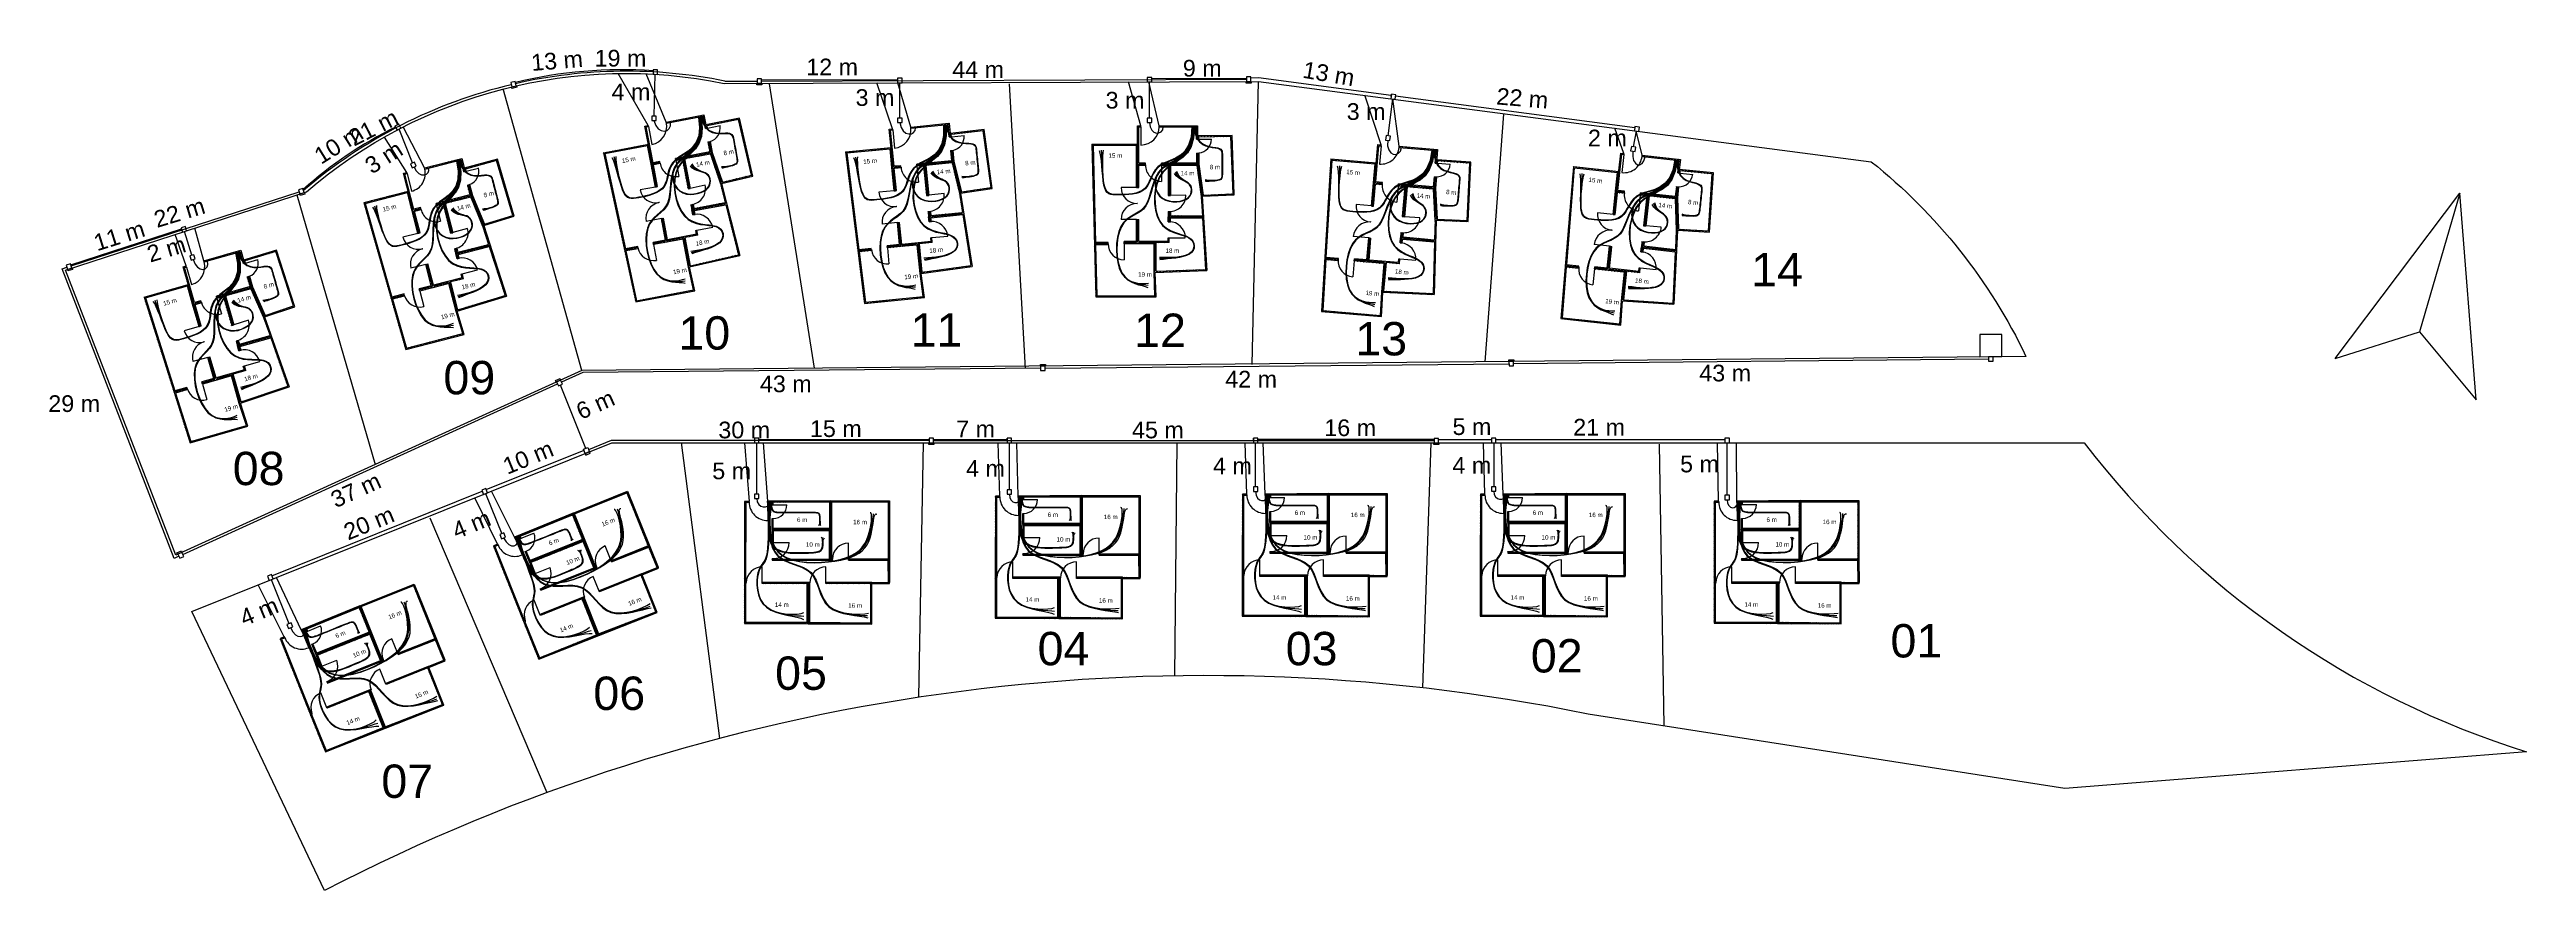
# Model space of a CAD drawing. Header units: millimetres. Extents: x 210 to 433, y 76 to 152.
import ezdxf
from ezdxf.enums import TextEntityAlignment as Align

# ---------------------------------------------------------------- set-up
doc = ezdxf.new("R2010")
doc.units = ezdxf.units.MM
for name, color, linetype in [('Can.Interior', 96, 'Continuous'), ('Can.Primaria', 34, 'Continuous'), ('Can.Secundaria', 162, 'Continuous'), ('Urbanización', 7, 'Continuous')]:
    doc.layers.add(name, color=color, linetype=linetype)
doc.styles.get("Standard").update_dxf_attribs({"font": 'arial.ttf'})

# ---------------------------------------------------------------- blocks, each defined once
blk = doc.blocks.new('casita')
h = blk.add_hatch()
h.set_pattern_fill('JIS_LC_20A', color=256, scale=0.005)
h.paths.add_polyline_path([(0.01, 3.72), (-5.27, 3.72), (-5.27, -1.64), (-5.12, -1.64), (-5.12, -1.54), (-5.17, -1.54), (-5.17, 3.62), (-0.09, 3.62), (-0.09, -1.54), (-3.68, -1.54), (-3.68, -1.64), (0.01, -1.64)])
h.paths.add_polyline_path([(-5.27, 1.11), (-10.55, 1.11), (-10.55, -0.05), (-10.45, -0.05), (-10.45, 1.01), (-5.37, 1.01), (-5.37, -1.54), (-10.45, -1.54), (-10.45, -1.49), (-10.55, -1.49), (-10.55, -1.64), (-5.27, -1.64)])
h.paths.add_polyline_path([(-5.27, 3.72), (-10.96, 3.68), (-10.96, 3.56), (-10.55, 3.56), (-10.55, 3.36), (-10.45, 3.36), (-10.45, 3.58), (-5.37, 3.61), (-5.37, 1.21), (-10.45, 1.21), (-10.45, 2.12), (-10.55, 2.12), (-10.55, 1.11), (-5.27, 1.11)])
h.paths.add_polyline_path([(-7.29, -7.35), (-13.02, -7.32), (-13.02, -3.63), (-12.87, -3.63), (-12.87, -3.73), (-12.92, -3.73), (-12.92, -7.22), (-7.39, -7.22), (-7.39, -3.73), (-11.43, -3.73), (-11.43, -3.63), (-7.29, -3.63)])
h.paths.add_polyline_path([(-7.14, -3.63), (-7.29, -3.63), (-7.29, -7.35), (-1.57, -7.38), (-1.57, -3.63), (-5.7, -3.63), (-5.7, -3.73), (-1.67, -3.73), (-1.67, -7.28), (-7.19, -7.22), (-7.19, -3.73), (-7.14, -3.73)])
h = blk.add_hatch()
h.set_pattern_fill('JIS_LC_20A', color=256, scale=0.005)
h.paths.add_polyline_path([(-12.91, 3.56), (-12.6, 3.56, -0.004394), (-12.6, 3.59), (-12.6, 3.63), (-12.6, 3.66), (-13.01, 3.66), (-13.02, -3.63), (-12.92, -3.63)])
h = blk.add_hatch()
h.set_pattern_fill('JIS_LC_20A', color=256, scale=0.005)
h.paths.add_polyline_path([(0.01, -1.64), (-0.09, -1.64), (-0.07, -3.64), (-1.57, -3.63), (-1.57, -3.63), (-1.57, -3.73), (0.03, -3.74), (0.03, -3.64)])
for p, q in [((-13.01, 3.66), (-13.02, -7.32)), ((-12.6, 3.66), (-13.01, 3.66)), ((-12.6, 3.56), (-12.6, 3.66)), ((-5.27, 3.72), (-10.96, 3.68)), ((-10.96, 3.56), (-10.96, 3.68)), ((-10.96, 3.56), (-10.93, 1.94)), ((-10.55, 3.56), (-10.55, 3.36)), ((-10.55, 3.36), (-10.45, 3.36)), ((-10.45, 3.36), (-9.21, 3.36)), ((-10.55, 2.12), (-10.55, -0.05)), ((-10.55, 2.12), (-10.45, 2.12)), ((-10.55, -0.05), (-10.45, -0.05)), ((-10.55, -1.49), (-10.55, -1.64)), ((-10.55, -1.49), (-10.45, -1.49)), ((-10.55, -1.64), (-5.12, -1.64)), ((-10.45, -0.05), (-9.01, -0.05)), ((-5.12, -1.64), (-5.12, -1.54)), ((-3.68, -1.54), (-3.68, -0.1)), ((-3.68, -1.64), (-3.68, -1.54)), ((-3.68, -1.64), (-0.09, -1.64)), ((-0.07, -3.64), (-0.09, -1.64)), ((0.03, -3.64), (0.01, -1.64)), ((0.03, -3.63), (0.01, -1.64)), ((0.03, -3.64), (0.01, -1.64)), ((-13.02, -3.53), (-13.02, -3.53)), ((-13.02, -3.63), (-13.02, -3.63)), ((-12.87, -3.63), (-12.92, -3.63)), ((-12.87, -3.73), (-12.87, -3.63)), ((-11.43, -3.68), (-11.43, -2.24)), ((-11.43, -3.73), (-11.43, -3.53)), ((-7.14, -3.63), (-11.43, -3.63)), ((-11.43, -3.63), (-7.14, -3.63)), ((-7.29, -3.63), (-7.29, -7.35)), ((-7.14, -3.73), (-7.14, -3.63)), ((-5.7, -3.68), (-5.7, -2.24)), ((-1.57, -3.63), (-5.7, -3.63)), ((-5.7, -3.73), (-5.7, -3.63)), ((-1.57, -3.63), (-0.07, -3.64)), ((-1.57, -3.63), (-0.07, -3.64)), ((-1.57, -7.38), (-1.57, -3.73)), ((-1.57, -3.73), (0.03, -3.74)), ((0.03, -3.53), (0.03, -3.53)), ((0.03, -3.63), (0.03, -3.63)), ((0.03, -3.74), (0.03, -3.64)), ((-13.02, -7.32), (-1.57, -7.38))]:
    blk.add_line(p, q)
for points in [[(-13.01, 3.66), (-13.02, -3.63)], [(-12.6, 3.56), (-12.91, 3.56), (-12.92, -3.63)], [(-10.96, 3.68), (-5.27, 3.72), (-5.27, 1.11), (-10.55, 1.11), (-10.55, 2.12)], [(-10.96, 3.56), (-10.55, 3.56)], [(-10.76, 3.56), (-10.55, 3.56)], [(-10.55, 3.36), (-10.55, 3.56)], [(-10.45, 3.58), (-5.37, 3.61), (-5.37, 1.21), (-10.45, 1.21), (-10.45, 2.12)], [(-10.45, 3.36), (-10.45, 3.58)], [(-5.12, -1.64), (-5.27, -1.64), (-5.27, 3.72), (0.01, 3.72), (0.01, -1.64)], [(-5.12, -1.64), (-5.27, -1.64), (-5.27, 3.72), (0.01, 3.72), (0.01, -1.64)], [(-5.12, -1.54), (-5.17, -1.54), (-5.17, 3.62), (-0.09, 3.62), (-0.09, -1.54), (-3.68, -1.54)], [(-10.55, -1.49), (-10.55, -1.64), (-5.27, -1.64), (-5.27, 1.11), (-10.55, 1.11)], [(-5.27, -1.64), (-5.27, 1.11), (-10.55, 1.11)], [(-10.45, -1.49), (-10.45, -1.54), (-5.37, -1.54), (-5.37, 1.01), (-10.45, 1.01), (-10.45, -0.05)], [(-10.55, -1.49), (-10.55, -1.64)], [(-0.09, -1.64), (-3.68, -1.64)], [(0.01, -1.64), (0.03, -3.64)], [(-13.02, -3.63), (-13.02, -7.32)], [(-12.87, -3.73), (-12.92, -3.73), (-12.92, -7.22), (-7.39, -7.22), (-7.39, -3.73), (-11.43, -3.73)], [(-7.29, -7.32), (-7.29, -3.63), (-11.43, -3.63)], [(-7.14, -3.63), (-7.29, -3.63), (-7.29, -7.32)], [(-7.14, -3.73), (-7.19, -3.73), (-7.19, -7.22), (-1.67, -7.28), (-1.67, -3.73), (-5.7, -3.73)], [(-1.57, -3.63), (-5.7, -3.63)]]:
    blk.add_lwpolyline(points)
for centre, radius, start, end in [((-11.78, 3.66), 0.82, 179.7987, 180), ((-10.96, 3.58), 1.64, 179.4965, 271.0755), ((-10.45, 3.36), 1.24, 270.056, 0.0508), ((-10.55, -0.77), 0.72, 89.9891, 90.1047), ((-10.55, -1.64), 0.15, 89.9657, 90.0523), ((-10.55, -0.77), 0.72, 270, 270.018), ((-10.45, -0.05), 1.44, 270.014, 359.9588), ((-3.68, -1.54), 1.44, 90.0031, 179.9962), ((-11.43, -3.68), 1.44, 90.0031, 178.8758), ((-5.7, -3.68), 1.44, 90.0031, 179.9962)]:
    blk.add_arc(centre, radius, start, end)
at = {"layer": 'Can.Interior'}
for points in [[(-10.9, 3.56), (-10.9, 3.48), (-10.9, 3.38), (-10.9, 3.25), (-10.9, 3.09), (-10.89, 2.89), (-10.89, 2.66), (-10.89, 2.38), (-10.89, 2.04), (-10.89, 1.66), (-10.89, 1.24), (-10.89, 0.79), (-10.9, 0.34), (-10.92, -0.1), (-10.95, -0.52), (-10.99, -0.9), (-11.05, -1.22), (-11.13, -1.48), (-11.22, -1.68), (-11.33, -1.85), (-11.43, -2), (-11.54, -2.15), (-11.64, -2.32), (-11.73, -2.52), (-11.81, -2.78), (-11.88, -3.1), (-11.91, -3.48), (-11.91, -3.89), (-11.86, -4.32), (-11.76, -4.76), (-11.6, -5.17), (-11.37, -5.55), (-11.06, -5.87), (-10.66, -6.13), (-10.2, -6.32), (-9.71, -6.47), (-9.21, -6.59), (-8.74, -6.68), (-8.31, -6.77), (-7.96, -6.86), (-7.72, -6.96)], [(-10.88, 3.56), (-10.88, 3.48), (-10.88, 3.38), (-10.88, 3.25), (-10.88, 3.09), (-10.87, 2.89), (-10.87, 2.66), (-10.87, 2.37), (-10.87, 2.04), (-10.87, 1.66), (-10.87, 1.23), (-10.87, 0.79), (-10.88, 0.33), (-10.9, -0.11), (-10.93, -0.54), (-10.97, -0.92), (-11.03, -1.24), (-11.11, -1.5), (-11.2, -1.7), (-11.31, -1.87), (-11.41, -2.02), (-11.52, -2.17), (-11.62, -2.33), (-11.71, -2.53), (-11.79, -2.79), (-11.86, -3.11), (-11.89, -3.49), (-11.89, -3.9), (-11.84, -4.32), (-11.75, -4.75), (-11.58, -5.16), (-11.35, -5.54), (-11.04, -5.86), (-10.65, -6.11), (-10.19, -6.3), (-9.7, -6.44), (-9.2, -6.54), (-8.72, -6.6), (-8.29, -6.63), (-7.94, -6.65), (-7.68, -6.67)], [(-10.86, 3.56), (-10.86, 3.48), (-10.86, 3.38), (-10.86, 3.25), (-10.86, 3.09), (-10.85, 2.89), (-10.85, 2.65), (-10.85, 2.37), (-10.85, 2.04), (-10.85, 1.65), (-10.85, 1.23), (-10.85, 0.78), (-10.86, 0.32), (-10.88, -0.13), (-10.91, -0.55), (-10.95, -0.93), (-11.01, -1.26), (-11.09, -1.52), (-11.18, -1.72), (-11.29, -1.89), (-11.39, -2.04), (-11.5, -2.18), (-11.6, -2.35), (-11.69, -2.55), (-11.77, -2.8), (-11.84, -3.12), (-11.87, -3.49), (-11.87, -3.9), (-11.82, -4.32), (-11.73, -4.75), (-11.57, -5.16), (-11.33, -5.53), (-11.02, -5.84), (-10.63, -6.1), (-10.18, -6.28), (-9.69, -6.41), (-9.19, -6.48), (-8.72, -6.5), (-8.29, -6.48), (-7.94, -6.43), (-7.7, -6.34)], [(-10.72, 3.56), (-10.72, 3.48), (-10.72, 3.38), (-10.72, 3.26), (-10.73, 3.11), (-10.73, 2.93), (-10.75, 2.72), (-10.76, 2.48), (-10.79, 2.2), (-10.82, 1.88), (-10.85, 1.53), (-10.86, 1.17), (-10.86, 0.81), (-10.83, 0.45), (-10.76, 0.12), (-10.64, -0.18), (-10.47, -0.44), (-10.24, -0.64), (-9.96, -0.78), (-9.64, -0.88), (-9.29, -0.95), (-8.93, -0.99), (-8.56, -1), (-8.2, -1), (-7.86, -1), (-7.55, -0.99), (-7.27, -0.99), (-7.03, -0.98), (-6.81, -0.96), (-6.62, -0.94), (-6.46, -0.91), (-6.32, -0.87), (-6.21, -0.82), (-6.13, -0.75), (-6.06, -0.67), (-6.02, -0.59), (-5.99, -0.49), (-5.97, -0.4), (-5.96, -0.3), (-5.95, -0.2), (-5.95, -0.11), (-5.95, -0.03), (-5.95, 0.04), (-5.95, 0.11), (-5.94, 0.18), (-5.92, 0.23), (-5.9, 0.28), (-5.86, 0.33), (-5.82, 0.37)], [(-10.84, 3.56), (-10.84, 3.48), (-10.84, 3.38), (-10.84, 3.25), (-10.84, 3.09), (-10.83, 2.89), (-10.83, 2.66), (-10.83, 2.37), (-10.83, 2.04), (-10.83, 1.66), (-10.81, 1.23), (-10.78, 0.79), (-10.72, 0.33), (-10.63, -0.11), (-10.5, -0.54), (-10.31, -0.92), (-10.06, -1.24), (-9.75, -1.5), (-9.38, -1.7), (-8.98, -1.87), (-8.57, -2.02), (-8.15, -2.17), (-7.75, -2.33), (-7.39, -2.53), (-7.08, -2.79), (-6.83, -3.1), (-6.63, -3.48), (-6.47, -3.89), (-6.31, -4.31), (-6.15, -4.74), (-5.96, -5.14), (-5.73, -5.52), (-5.43, -5.83), (-5.05, -6.09), (-4.6, -6.28), (-4.12, -6.42), (-3.62, -6.53), (-3.13, -6.61), (-2.67, -6.68), (-2.26, -6.74), (-1.92, -6.81)], [(-10.7, 3.56), (-10.7, 3.48), (-10.7, 3.38), (-10.7, 3.26), (-10.7, 3.11), (-10.71, 2.93), (-10.72, 2.72), (-10.74, 2.48), (-10.76, 2.2), (-10.79, 1.88), (-10.81, 1.54), (-10.82, 1.18), (-10.81, 0.81), (-10.78, 0.46), (-10.71, 0.12), (-10.59, -0.18), (-10.42, -0.43), (-10.19, -0.62), (-9.91, -0.77), (-9.6, -0.87), (-9.25, -0.93), (-8.89, -0.97), (-8.53, -0.98), (-8.18, -0.98), (-7.85, -0.98), (-7.54, -0.97), (-7.27, -0.97), (-7.03, -0.96), (-6.81, -0.94), (-6.63, -0.92), (-6.47, -0.89), (-6.34, -0.85), (-6.23, -0.8), (-6.14, -0.74), (-6.08, -0.66), (-6.04, -0.57), (-6.01, -0.48), (-5.99, -0.39), (-5.98, -0.29), (-5.97, -0.2), (-5.97, -0.11), (-5.97, -0.02), (-5.97, 0.05), (-5.97, 0.12), (-5.97, 0.19), (-5.97, 0.25), (-5.97, 0.31), (-5.97, 0.37), (-5.97, 0.42)], [(-10.82, 3.56), (-10.82, 3.48), (-10.82, 3.38), (-10.82, 3.25), (-10.82, 3.09), (-10.81, 2.89), (-10.81, 2.66), (-10.81, 2.38), (-10.81, 2.04), (-10.81, 1.66), (-10.79, 1.24), (-10.76, 0.79), (-10.7, 0.34), (-10.61, -0.1), (-10.48, -0.52), (-10.29, -0.9), (-10.04, -1.22), (-9.73, -1.48), (-9.36, -1.68), (-8.96, -1.85), (-8.55, -2), (-8.13, -2.15), (-7.73, -2.31), (-7.37, -2.51), (-7.06, -2.77), (-6.81, -3.08), (-6.61, -3.46), (-6.45, -3.87), (-6.29, -4.29), (-6.13, -4.72), (-5.94, -5.12), (-5.71, -5.5), (-5.41, -5.82), (-5.03, -6.07), (-4.59, -6.26), (-4.11, -6.39), (-3.62, -6.49), (-3.13, -6.55), (-2.68, -6.59), (-2.28, -6.61), (-1.96, -6.62)], [(-10.8, 3.56), (-10.8, 3.48), (-10.8, 3.38), (-10.8, 3.25), (-10.8, 3.09), (-10.79, 2.89), (-10.79, 2.66), (-10.79, 2.38), (-10.79, 2.05), (-10.79, 1.67), (-10.77, 1.25), (-10.74, 0.8), (-10.68, 0.35), (-10.59, -0.09), (-10.46, -0.51), (-10.27, -0.89), (-10.02, -1.21), (-9.71, -1.46), (-9.34, -1.67), (-8.94, -1.83), (-8.53, -1.98), (-8.11, -2.13), (-7.71, -2.29), (-7.35, -2.49), (-7.04, -2.75), (-6.79, -3.06), (-6.59, -3.44), (-6.43, -3.85), (-6.28, -4.27), (-6.11, -4.7), (-5.93, -5.1), (-5.69, -5.48), (-5.39, -5.8), (-5.02, -6.05), (-4.58, -6.23), (-4.1, -6.36), (-3.6, -6.44), (-3.1, -6.48), (-2.63, -6.48), (-2.21, -6.45), (-1.86, -6.4)], [(-10.68, 3.56), (-10.68, 3.48), (-10.68, 3.38), (-10.68, 3.26), (-10.68, 3.11), (-10.69, 2.93), (-10.7, 2.72), (-10.72, 2.48), (-10.74, 2.21), (-10.76, 1.89), (-10.78, 1.55), (-10.79, 1.19), (-10.78, 0.83), (-10.74, 0.47), (-10.67, 0.14), (-10.55, -0.15), (-10.38, -0.4), (-10.15, -0.6), (-9.87, -0.74), (-9.55, -0.84), (-9.2, -0.9), (-8.85, -0.94), (-8.49, -0.95), (-8.14, -0.95), (-7.81, -0.95), (-7.51, -0.94), (-7.24, -0.93), (-7.01, -0.93), (-6.8, -0.91), (-6.62, -0.89), (-6.47, -0.86), (-6.34, -0.83), (-6.24, -0.78), (-6.16, -0.71), (-6.1, -0.64), (-6.06, -0.56), (-6.03, -0.47), (-6.01, -0.37), (-6, -0.28), (-6, -0.19), (-6, -0.1), (-5.99, -0.02), (-6, 0.06), (-6, 0.13), (-6.01, 0.19), (-6.02, 0.26), (-6.05, 0.32), (-6.08, 0.38), (-6.12, 0.44)], [(-10.78, 3.56), (-10.78, 3.48), (-10.78, 3.38), (-10.78, 3.25), (-10.78, 3.09), (-10.77, 2.89), (-10.77, 2.66), (-10.77, 2.38), (-10.77, 2.05), (-10.76, 1.67), (-10.75, 1.25), (-10.7, 0.81), (-10.62, 0.36), (-10.49, -0.08), (-10.29, -0.49), (-10.02, -0.87), (-9.66, -1.19), (-9.2, -1.44), (-8.66, -1.63), (-8.06, -1.76), (-7.42, -1.83), (-6.76, -1.86), (-6.1, -1.84), (-5.46, -1.79), (-4.86, -1.7), (-4.32, -1.59), (-3.83, -1.45), (-3.4, -1.28), (-3.02, -1.08), (-2.69, -0.85), (-2.4, -0.57), (-2.16, -0.26), (-1.97, 0.09), (-1.81, 0.48), (-1.68, 0.89), (-1.58, 1.3), (-1.52, 1.69), (-1.47, 2.03), (-1.44, 2.3), (-1.43, 2.48), (-1.42, 2.55)], [(-10.76, 3.56), (-10.76, 3.48), (-10.76, 3.38), (-10.76, 3.25), (-10.76, 3.09), (-10.75, 2.89), (-10.75, 2.66), (-10.75, 2.38), (-10.75, 2.05), (-10.74, 1.68), (-10.73, 1.26), (-10.68, 0.82), (-10.6, 0.37), (-10.47, -0.07), (-10.27, -0.48), (-10, -0.86), (-9.64, -1.18), (-9.19, -1.43), (-8.65, -1.61), (-8.06, -1.74), (-7.42, -1.81), (-6.77, -1.83), (-6.11, -1.81), (-5.47, -1.75), (-4.87, -1.66), (-4.33, -1.54), (-3.85, -1.39), (-3.42, -1.21), (-3.04, -1), (-2.72, -0.75), (-2.44, -0.47), (-2.2, -0.14), (-2.01, 0.23), (-1.86, 0.64), (-1.74, 1.06), (-1.66, 1.49), (-1.61, 1.88), (-1.6, 2.21), (-1.61, 2.47), (-1.65, 2.62), (-1.71, 2.64)], [(-10.74, 3.56), (-10.74, 3.48), (-10.74, 3.38), (-10.74, 3.25), (-10.74, 3.09), (-10.74, 2.89), (-10.74, 2.66), (-10.74, 2.38), (-10.74, 2.05), (-10.74, 1.67), (-10.73, 1.25), (-10.69, 0.8), (-10.61, 0.35), (-10.48, -0.09), (-10.29, -0.5), (-10.03, -0.88), (-9.67, -1.2), (-9.22, -1.45), (-8.68, -1.63), (-8.09, -1.76), (-7.45, -1.83), (-6.79, -1.85), (-6.13, -1.84), (-5.49, -1.79), (-4.89, -1.71), (-4.35, -1.62), (-3.86, -1.5), (-3.42, -1.36), (-3.04, -1.19), (-2.71, -1), (-2.43, -0.78), (-2.19, -0.53), (-1.99, -0.25), (-1.84, 0.06), (-1.72, 0.38), (-1.63, 0.72), (-1.56, 1.05), (-1.5, 1.37), (-1.46, 1.67), (-1.43, 1.93), (-1.39, 2.14), (-1.35, 2.3), (-1.31, 2.41), (-1.27, 2.48), (-1.23, 2.51), (-1.19, 2.53), (-1.16, 2.52), (-1.14, 2.52), (-1.13, 2.51)], [(-10.66, 3.56), (-10.66, 3.48), (-10.65, 3.39), (-10.65, 3.29), (-10.64, 3.19), (-10.62, 3.09), (-10.59, 2.99), (-10.56, 2.91), (-10.51, 2.83), (-10.45, 2.77), (-10.37, 2.73), (-10.27, 2.7), (-10.15, 2.67), (-10.01, 2.66), (-9.83, 2.65), (-9.64, 2.65), (-9.4, 2.65), (-9.14, 2.65), (-8.85, 2.65), (-8.55, 2.65), (-8.24, 2.65), (-7.93, 2.65), (-7.64, 2.65), (-7.37, 2.65), (-7.13, 2.65), (-6.93, 2.65), (-6.77, 2.65), (-6.64, 2.65), (-6.55, 2.64), (-6.47, 2.62), (-6.41, 2.6), (-6.37, 2.56), (-6.34, 2.52), (-6.32, 2.47), (-6.3, 2.4), (-6.29, 2.33), (-6.28, 2.25), (-6.28, 2.17), (-6.28, 2.08), (-6.28, 2), (-6.28, 1.92), (-6.28, 1.84), (-6.28, 1.77), (-6.28, 1.7), (-6.29, 1.64), (-6.3, 1.59), (-6.31, 1.55), (-6.33, 1.51), (-6.36, 1.48)], [(-10.64, 3.56), (-10.64, 3.48), (-10.63, 3.39), (-10.63, 3.29), (-10.62, 3.2), (-10.6, 3.1), (-10.58, 3), (-10.54, 2.92), (-10.49, 2.85), (-10.43, 2.79), (-10.35, 2.75), (-10.26, 2.71), (-10.14, 2.69), (-10, 2.68), (-9.83, 2.67), (-9.63, 2.67), (-9.4, 2.67), (-9.14, 2.67), (-8.85, 2.67), (-8.55, 2.67), (-8.24, 2.67), (-7.93, 2.67), (-7.64, 2.67), (-7.37, 2.67), (-7.13, 2.67), (-6.93, 2.67), (-6.77, 2.67), (-6.64, 2.67), (-6.54, 2.66), (-6.46, 2.64), (-6.4, 2.62), (-6.36, 2.58), (-6.33, 2.54), (-6.3, 2.48), (-6.29, 2.42), (-6.27, 2.34), (-6.26, 2.26), (-6.26, 2.18), (-6.26, 2.09), (-6.26, 2.01), (-6.26, 1.92), (-6.26, 1.85), (-6.26, 1.77), (-6.26, 1.71), (-6.26, 1.65), (-6.26, 1.6), (-6.26, 1.55), (-6.26, 1.52), (-6.26, 1.49)], [(-10.62, 3.56), (-10.62, 3.48), (-10.61, 3.39), (-10.61, 3.3), (-10.6, 3.2), (-10.58, 3.11), (-10.56, 3.01), (-10.52, 2.93), (-10.48, 2.86), (-10.42, 2.81), (-10.34, 2.76), (-10.24, 2.73), (-10.13, 2.71), (-9.99, 2.7), (-9.82, 2.69), (-9.63, 2.69), (-9.4, 2.69), (-9.14, 2.69), (-8.85, 2.69), (-8.55, 2.69), (-8.24, 2.69), (-7.93, 2.69), (-7.64, 2.69), (-7.37, 2.69), (-7.13, 2.69), (-6.92, 2.69), (-6.76, 2.69), (-6.63, 2.68), (-6.53, 2.67), (-6.45, 2.66), (-6.39, 2.63), (-6.34, 2.6), (-6.31, 2.55), (-6.29, 2.5), (-6.27, 2.43), (-6.25, 2.35), (-6.24, 2.27), (-6.24, 2.19), (-6.24, 2.1), (-6.24, 2.01), (-6.24, 1.93), (-6.23, 1.85), (-6.23, 1.78), (-6.23, 1.72), (-6.23, 1.66), (-6.22, 1.61), (-6.21, 1.56), (-6.19, 1.52), (-6.16, 1.49)]]:
    blk.add_lwpolyline(points, dxfattribs=at)
for s, p in [('6 m', (-8.3, 1.8)), ('16 m', (-3.25, 1.6)), ('10 m', (-7.5, -0.42)), ('14 m', (-10.29, -5.83)), ('16 m', (-3.69, -5.91))]:
    blk.add_text(s, height=0.4, dxfattribs=at).set_placement(p)
blk = doc.blocks.new('chalet')
h = blk.add_hatch()
h.set_pattern_fill('JIS_LC_20A', color=256, scale=0.01)
h.paths.add_polyline_path([(-8.14, 3.45), (-7.94, 3.45), (-7.94, 3.55), (-8.24, 3.55), (-8.24, 0.08), (-8.24, -2.01), (-8.14, -2.01), (-8.14, -0.02), (-7.53, -0.02), (-7.53, 0.18), (-8.14, 0.18)])
h.paths.add_polyline_path([(-8.24, 1.89), (-12.35, 1.89), (-12.12, -7.07), (-10.9, -7.07), (-10.9, -6.97), (-12.03, -6.97), (-12.25, 1.79), (-8.34, 1.79), (-8.34, 0.08), (-8.34, -2.01), (-8.24, -2.01), (-8.24, 0.08)])
h.paths.add_polyline_path([(-2.84, 3.55), (-6.3, 3.55), (-6.3, 3.45), (-2.94, 3.45), (-2.94, 2.63), (-2.94, 2.33), (-2.84, 2.33)])
h.paths.add_polyline_path([(-2.84, 1.09), (-2.94, 1.09), (-2.94, 0.18), (-6.09, 0.18), (-6.09, 0.08), (-2.84, 0.08)], flags=17)
h.paths.add_polyline_path([(-5.39, 0.08), (-6.09, 0.08), (-6.09, -0.02), (-5.49, -0.02), (-5.49, -2.73), (-5.39, -2.73)], flags=17)
h.paths.add_polyline_path([(-2.43, -2.8), (0.45, -2.67), (0.25, 2.67), (-2.84, 2.63), (-2.84, 2.33), (-2.74, 2.33), (-2.74, 2.53), (0.15, 2.57), (0.35, -2.57), (-2.34, -2.7), (-2.74, 0.09), (-2.74, 1.09), (-2.84, 1.09), (-2.84, 0.08), (-5.39, 0.08), (-5.39, -2.73), (-5.29, -2.73), (-5.29, -0.02), (-2.92, -0.02), (-2.53, -2.81), (-2.42, -4.55), (-5.29, -4.54), (-5.29, -4.17), (-5.39, -4.17), (-5.39, -4.64), (-5.39, -5.09), (-5.29, -5.09), (-5.29, -4.74), (-2.41, -4.75), (-2.13, -9.38), (-6.56, -9.55), (-6.56, -6.97), (-5.39, -6.97), (-5.39, -6.53), (-5.49, -6.53), (-5.49, -6.87), (-8.14, -6.87), (-8.14, -4.89), (-8.34, -4.89), (-8.34, -6.87), (-9.46, -6.87), (-9.46, -7.07), (-8.24, -7.07), (-6.76, -7.07), (-6.76, -9.65), (-6.68, -11.74), (-11.9, -11.74), (-12.02, -7.17), (-10.9, -7.17), (-10.9, -7.07), (-12.12, -7.07), (-12, -11.84), (-6.58, -11.84), (-6.66, -9.65), (-2.03, -9.47)])
h.paths.add_polyline_path([(-5.39, -4.64), (-5.39, -4.17), (-5.49, -4.17), (-5.49, -4.64), (-5.49, -5.09), (-5.39, -5.09)], flags=17)
for p, q in [((-8.24, 3.55), (-7.94, 3.55)), ((-8.24, 0.08), (-8.24, 3.55)), ((-8.14, 3.45), (-7.94, 3.45)), ((-8.14, 0.18), (-8.14, 3.45)), ((-7.94, 3.45), (-7.94, 3.55)), ((-7.94, 3.45), (-7.94, 1.81)), ((-6.3, 3.55), (-2.84, 3.55)), ((-6.3, 3.45), (-6.3, 3.55)), ((-6.3, 3.45), (-2.94, 3.45)), ((-2.94, 2.63), (-2.94, 3.45)), ((-2.94, 2.33), (-2.94, 2.63)), ((-2.94, 2.33), (-2.74, 2.33)), ((-2.84, 3.55), (-2.84, 2.33)), ((0.25, 2.67), (-2.84, 2.63)), ((0.15, 2.57), (-2.74, 2.53)), ((-2.74, 2.33), (-2.74, 2.53)), ((-2.74, 2.33), (-1.6, 2.33)), ((0.35, -2.57), (0.15, 2.57)), ((0.45, -2.67), (0.25, 2.67)), ((-12.35, 1.89), (-12, -11.84)), ((-12.35, 1.89), (-8.24, 1.89)), ((-12.25, 1.79), (-12.03, -6.97)), ((-12.25, 1.79), (-8.34, 1.79)), ((-8.34, 0.08), (-8.34, 1.79)), ((-8.34, -2.01), (-8.34, 0.08)), ((-8.24, -2.01), (-8.24, 0.08)), ((-7.53, 0.18), (-8.14, 0.18)), ((-7.53, 0.08), (-8.14, 0.08)), ((-7.53, -0.02), (-7.53, 0.18)), ((-2.94, 0.18), (-6.09, 0.18)), ((-6.09, -0.02), (-6.09, 0.18)), ((-2.84, 0.08), (-6.09, 0.08)), ((-5.39, 0.08), (-5.39, -2.73)), ((-2.94, 1.09), (-2.94, 0.18)), ((-2.94, 1.09), (-2.74, 1.09)), ((-2.84, 1.09), (-2.84, 0.08)), ((-2.84, 0.08), (-2.44, -2.7)), ((-2.74, 1.09), (-2.74, 0.09)), ((-2.74, 0.09), (-2.34, -2.7)), ((-8.34, -2.01), (-9.73, -2.01)), ((-8.34, -2.01), (-8.29, -2.01)), ((-8.24, -2.01), (-8.14, -2.01)), ((-7.53, -0.02), (-8.14, -0.02)), ((-8.14, -2.01), (-8.14, -0.02)), ((-5.49, -0.02), (-6.09, -0.02)), ((-6.09, -0.02), (-6.09, -1.46)), ((-5.49, -0.02), (-5.49, -2.73)), ((-5.29, -0.02), (-5.29, -2.73)), ((-2.92, -0.02), (-5.29, -0.02)), ((-2.92, -0.02), (-2.53, -2.82)), ((-5.49, -2.73), (-5.29, -2.73)), ((-5.49, -4.17), (-5.49, -4.64)), ((-5.49, -4.17), (-5.29, -4.17)), ((-5.39, -4.17), (-5.39, -4.64)), ((-3.9, -2.69), (-5.29, -2.72)), ((-5.29, -4.17), (-5.29, -4.54)), ((-2.53, -2.81), (-2.42, -4.55)), ((-2.43, -2.8), (0.45, -2.67)), ((-2.43, -2.8), (-2.03, -9.47)), ((-2.34, -2.7), (0.35, -2.57)), ((-8.34, -4.89), (-9.73, -4.89)), ((-8.34, -6.87), (-8.34, -4.89)), ((-8.34, -4.89), (-8.14, -4.89)), ((-8.24, -6.97), (-8.24, -4.89)), ((-8.14, -6.87), (-8.14, -4.89)), ((-5.49, -5.09), (-5.49, -4.64)), ((-5.49, -5.09), (-5.29, -5.09)), ((-5.49, -6.87), (-5.49, -6.53)), ((-5.49, -6.53), (-5.39, -6.53)), ((-5.39, -4.64), (-2.42, -4.65)), ((-5.39, -5.09), (-5.39, -4.64)), ((-5.39, -4.74), (-5.39, -4.74)), ((-5.39, -6.97), (-5.39, -6.53)), ((-5.39, -6.53), (-3.95, -6.53)), ((-5.29, -4.54), (-2.42, -4.55)), ((-5.29, -4.54), (-2.42, -4.55)), ((-5.29, -5.09), (-5.29, -4.74)), ((-5.29, -4.74), (-2.41, -4.75)), ((-2.41, -4.75), (-2.13, -9.38)), ((-10.9, -7.07), (-12.12, -7.07)), ((-10.9, -6.97), (-12.03, -6.97)), ((-10.9, -7.17), (-12.02, -7.17)), ((-12.02, -7.17), (-11.9, -11.74)), ((-10.9, -7.17), (-10.9, -6.97)), ((-8.34, -6.87), (-9.46, -6.87)), ((-9.46, -7.07), (-9.46, -6.87)), ((-8.34, -6.97), (-9.46, -6.97)), ((-8.24, -7.07), (-9.46, -7.07)), ((-9.46, -7.07), (-9.46, -8.51)), ((-6.76, -7.07), (-8.24, -7.07)), ((-5.49, -6.87), (-8.14, -6.87)), ((-6.76, -6.97), (-8.14, -6.97)), ((-6.76, -9.65), (-6.76, -7.07)), ((-6.66, -9.55), (-6.66, -6.97)), ((-5.39, -6.97), (-6.56, -6.97)), ((-6.56, -9.55), (-6.56, -6.97)), ((-6.68, -11.74), (-6.76, -9.65)), ((-6.66, -9.65), (-2.03, -9.47)), ((-6.58, -11.84), (-6.66, -9.65)), ((-6.56, -9.55), (-2.13, -9.38)), ((-12, -11.84), (-6.58, -11.84)), ((-11.9, -11.74), (-6.68, -11.74))]:
    blk.add_line(p, q)
for points in [[(-8.29, -2.01), (-8.24, -2.01)], [(-8.24, -3.45), (-8.29, -3.45)], [(-8.24, -3.45), (-8.29, -3.45)], [(-8.29, -4.89), (-8.24, -4.89)], [(-5.39, -5.09), (-5.49, -5.09)], [(-5.49, -6.53), (-5.39, -6.53)]]:
    blk.add_lwpolyline(points)
for centre, radius, start, end in [((-7.94, 3.45), 1.64, 270, 0), ((-2.85, 2.34), 1.25, 274.9488, 359.8631), ((-6.09, -0.02), 1.44, 178.0102, 270), ((-8.29, -2.01), 1.44, 180, 270), ((-8.29, -4.89), 1.44, 90, 180), ((-5.34, -2.72), 1.44, 268.1478, 1.3531), ((-5.39, -6.53), 1.44, 0, 90), ((-9.46, -7.07), 1.44, 180.0087, 269.9913)]:
    blk.add_arc(centre, radius, start, end)
at = {"layer": 'Can.Interior'}
for points in [[(-3.31, 3.45), (-3.39, 2.5), (-3.61, 1.77), (-3.94, 1.24), (-4.35, 0.86), (-4.8, 0.58), (-5.26, 0.38), (-5.7, 0.21), (-6.08, 0.02), (-6.38, -0.2), (-6.62, -0.47), (-6.81, -0.76), (-6.96, -1.06), (-7.09, -1.36), (-7.22, -1.65), (-7.37, -1.91), (-7.56, -2.14), (-7.79, -2.32), (-8.07, -2.45), (-8.37, -2.55), (-8.69, -2.61), (-9.03, -2.65), (-9.36, -2.67), (-9.68, -2.68), (-9.97, -2.68), (-10.23, -2.68), (-10.46, -2.67), (-10.66, -2.63), (-10.83, -2.57), (-10.97, -2.46), (-11.09, -2.3), (-11.19, -2.08), (-11.27, -1.79), (-11.33, -1.41), (-11.38, -0.98), (-11.42, -0.52), (-11.46, -0.06), (-11.5, 0.38), (-11.55, 0.77), (-11.6, 1.08), (-11.67, 1.29)], [(-3.33, 3.45), (-3.41, 2.5), (-3.63, 1.78), (-3.96, 1.25), (-4.37, 0.87), (-4.82, 0.6), (-5.28, 0.4), (-5.72, 0.23), (-6.1, 0.04), (-6.4, -0.18), (-6.64, -0.45), (-6.83, -0.74), (-6.98, -1.04), (-7.11, -1.34), (-7.24, -1.63), (-7.39, -1.89), (-7.57, -2.12), (-7.81, -2.3), (-8.08, -2.43), (-8.38, -2.53), (-8.7, -2.59), (-9.03, -2.63), (-9.36, -2.65), (-9.68, -2.66), (-9.97, -2.66), (-10.23, -2.66), (-10.46, -2.65), (-10.65, -2.61), (-10.82, -2.55), (-10.96, -2.44), (-11.08, -2.28), (-11.18, -2.06), (-11.26, -1.77), (-11.32, -1.4), (-11.36, -0.97), (-11.4, -0.51), (-11.42, -0.04), (-11.44, 0.4), (-11.45, 0.8), (-11.47, 1.12), (-11.48, 1.34)], [(-3.35, 3.45), (-3.43, 2.51), (-3.65, 1.8), (-3.98, 1.27), (-4.39, 0.89), (-4.84, 0.62), (-5.3, 0.42), (-5.74, 0.25), (-6.12, 0.06), (-6.42, -0.16), (-6.66, -0.43), (-6.85, -0.72), (-7, -1.02), (-7.13, -1.32), (-7.26, -1.61), (-7.41, -1.87), (-7.59, -2.1), (-7.82, -2.28), (-8.09, -2.41), (-8.39, -2.51), (-8.71, -2.57), (-9.04, -2.61), (-9.37, -2.63), (-9.68, -2.64), (-9.97, -2.64), (-10.23, -2.64), (-10.45, -2.63), (-10.64, -2.59), (-10.81, -2.53), (-10.95, -2.42), (-11.07, -2.26), (-11.16, -2.04), (-11.24, -1.75), (-11.3, -1.38), (-11.34, -0.95), (-11.37, -0.5), (-11.38, -0.03), (-11.38, 0.41), (-11.36, 0.8), (-11.34, 1.12), (-11.3, 1.34)], [(-3.29, 3.45), (-3.37, 2.49), (-3.59, 1.76), (-3.92, 1.21), (-4.33, 0.8), (-4.78, 0.49), (-5.24, 0.24), (-5.68, -0.01), (-6.06, -0.29), (-6.36, -0.64), (-6.6, -1.05), (-6.79, -1.5), (-6.94, -1.96), (-7.07, -2.43), (-7.2, -2.88), (-7.35, -3.29), (-7.53, -3.63), (-7.76, -3.91), (-8.03, -4.13), (-8.33, -4.32), (-8.64, -4.5), (-8.95, -4.68), (-9.24, -4.9), (-9.51, -5.17), (-9.74, -5.52), (-9.92, -5.96), (-10.05, -6.47), (-10.13, -7.03), (-10.15, -7.61), (-10.12, -8.2), (-10.03, -8.76), (-9.89, -9.27), (-9.69, -9.71), (-9.43, -10.05), (-9.14, -10.32), (-8.81, -10.51), (-8.48, -10.65), (-8.15, -10.76), (-7.84, -10.84), (-7.56, -10.91), (-7.33, -10.99)], [(-3.27, 3.45), (-3.35, 2.48), (-3.57, 1.74), (-3.9, 1.19), (-4.31, 0.78), (-4.76, 0.47), (-5.22, 0.22), (-5.66, -0.03), (-6.04, -0.31), (-6.34, -0.66), (-6.58, -1.07), (-6.77, -1.52), (-6.92, -1.98), (-7.05, -2.45), (-7.18, -2.9), (-7.33, -3.31), (-7.51, -3.65), (-7.74, -3.93), (-8.01, -4.15), (-8.31, -4.34), (-8.62, -4.52), (-8.93, -4.7), (-9.22, -4.92), (-9.49, -5.19), (-9.72, -5.53), (-9.9, -5.97), (-10.03, -6.47), (-10.11, -7.03), (-10.13, -7.61), (-10.1, -8.19), (-10.01, -8.75), (-9.87, -9.26), (-9.67, -9.69), (-9.42, -10.04), (-9.12, -10.3), (-8.8, -10.48), (-8.46, -10.61), (-8.13, -10.7), (-7.81, -10.75), (-7.52, -10.78), (-7.28, -10.8)], [(-3.25, 3.45), (-3.33, 2.48), (-3.55, 1.73), (-3.88, 1.18), (-4.29, 0.77), (-4.74, 0.45), (-5.2, 0.2), (-5.64, -0.05), (-6.02, -0.33), (-6.32, -0.68), (-6.56, -1.09), (-6.75, -1.54), (-6.9, -2), (-7.03, -2.47), (-7.16, -2.92), (-7.31, -3.33), (-7.49, -3.67), (-7.72, -3.95), (-7.99, -4.17), (-8.29, -4.36), (-8.6, -4.53), (-8.91, -4.72), (-9.2, -4.93), (-9.47, -5.2), (-9.7, -5.54), (-9.88, -5.98), (-10.01, -6.48), (-10.09, -7.03), (-10.11, -7.61), (-10.08, -8.19), (-9.99, -8.74), (-9.85, -9.25), (-9.65, -9.68), (-9.4, -10.02), (-9.11, -10.28), (-8.78, -10.46), (-8.45, -10.57), (-8.11, -10.64), (-7.79, -10.66), (-7.5, -10.65), (-7.25, -10.62)], [(-3.23, 3.45), (-3.31, 2.47), (-3.53, 1.72), (-3.86, 1.15), (-4.27, 0.71), (-4.72, 0.37), (-5.18, 0.06), (-5.62, -0.25), (-6, -0.62), (-6.3, -1.09), (-6.52, -1.63), (-6.66, -2.22), (-6.73, -2.84), (-6.71, -3.46), (-6.63, -4.05), (-6.48, -4.59), (-6.27, -5.05), (-6, -5.42), (-5.68, -5.7), (-5.33, -5.91), (-4.97, -6.07), (-4.61, -6.19), (-4.26, -6.3), (-3.94, -6.4), (-3.67, -6.52), (-3.46, -6.68), (-3.3, -6.85), (-3.21, -7.05), (-3.18, -7.25), (-3.2, -7.46), (-3.28, -7.65), (-3.42, -7.83), (-3.61, -7.98), (-3.86, -8.1), (-4.16, -8.19), (-4.49, -8.26), (-4.84, -8.3), (-5.21, -8.32), (-5.57, -8.32), (-5.93, -8.32), (-6.28, -8.31)], [(-3.21, 3.45), (-3.29, 2.46), (-3.51, 1.71), (-3.84, 1.13), (-4.25, 0.7), (-4.7, 0.35), (-5.16, 0.04), (-5.6, -0.27), (-5.98, -0.64), (-6.28, -1.1), (-6.5, -1.64), (-6.64, -2.22), (-6.71, -2.84), (-6.69, -3.45), (-6.61, -4.04), (-6.46, -4.58), (-6.25, -5.04), (-5.98, -5.4), (-5.66, -5.68), (-5.31, -5.89), (-4.95, -6.05), (-4.59, -6.17), (-4.24, -6.28), (-3.92, -6.39), (-3.65, -6.51), (-3.44, -6.67), (-3.28, -6.85), (-3.19, -7.05), (-3.16, -7.25), (-3.18, -7.46), (-3.26, -7.66), (-3.4, -7.84), (-3.6, -8), (-3.85, -8.12), (-4.14, -8.21), (-4.47, -8.28), (-4.83, -8.33), (-5.2, -8.36), (-5.57, -8.39), (-5.93, -8.4), (-6.27, -8.42)], [(-3.19, 3.45), (-3.27, 2.46), (-3.49, 1.69), (-3.82, 1.12), (-4.23, 0.68), (-4.68, 0.33), (-5.14, 0.03), (-5.58, -0.28), (-5.96, -0.65), (-6.26, -1.11), (-6.48, -1.64), (-6.62, -2.23), (-6.69, -2.84), (-6.67, -3.45), (-6.59, -4.03), (-6.44, -4.57), (-6.23, -5.03), (-5.96, -5.39), (-5.64, -5.66), (-5.29, -5.87), (-4.93, -6.03), (-4.57, -6.15), (-4.22, -6.26), (-3.9, -6.37), (-3.63, -6.5), (-3.42, -6.66), (-3.26, -6.84), (-3.17, -7.04), (-3.14, -7.25), (-3.16, -7.46), (-3.24, -7.67), (-3.38, -7.85), (-3.58, -8.01), (-3.83, -8.13), (-4.13, -8.23), (-4.46, -8.3), (-4.81, -8.36), (-5.18, -8.4), (-5.54, -8.44), (-5.9, -8.48), (-6.23, -8.52)], [(-3.17, 3.45), (-3.25, 2.45), (-3.47, 1.69), (-3.8, 1.13), (-4.21, 0.72), (-4.66, 0.43), (-5.12, 0.2), (-5.56, 0), (-5.94, -0.22), (-6.24, -0.49), (-6.46, -0.8), (-6.6, -1.14), (-6.67, -1.5), (-6.67, -1.86), (-6.59, -2.2), (-6.46, -2.51), (-6.26, -2.78), (-6.01, -2.99), (-5.72, -3.15), (-5.39, -3.25), (-5.06, -3.3), (-4.72, -3.3), (-4.4, -3.27), (-4.11, -3.19), (-3.86, -3.08), (-3.66, -2.93), (-3.51, -2.76), (-3.42, -2.58), (-3.37, -2.39), (-3.36, -2.19), (-3.39, -2.01), (-3.46, -1.84), (-3.56, -1.7), (-3.69, -1.58), (-3.83, -1.49), (-3.99, -1.4), (-4.16, -1.3), (-4.32, -1.18), (-4.47, -1.03), (-4.6, -0.84), (-4.7, -0.58)], [(-3.15, 3.45), (-3.23, 2.44), (-3.45, 1.68), (-3.78, 1.11), (-4.19, 0.7), (-4.64, 0.41), (-5.1, 0.18), (-5.54, -0.02), (-5.92, -0.23), (-6.22, -0.5), (-6.44, -0.81), (-6.59, -1.15), (-6.65, -1.5), (-6.65, -1.85), (-6.58, -2.19), (-6.44, -2.5), (-6.25, -2.77), (-6, -2.98), (-5.71, -3.13), (-5.39, -3.23), (-5.06, -3.28), (-4.73, -3.28), (-4.41, -3.25), (-4.12, -3.17), (-3.87, -3.06), (-3.67, -2.92), (-3.53, -2.76), (-3.44, -2.58), (-3.39, -2.39), (-3.38, -2.2), (-3.41, -2.02), (-3.48, -1.85), (-3.58, -1.71), (-3.7, -1.6), (-3.85, -1.5), (-4.01, -1.42), (-4.19, -1.32), (-4.36, -1.21), (-4.52, -1.07), (-4.68, -0.88), (-4.82, -0.64)], [(-3.13, 3.45), (-3.21, 2.44), (-3.43, 1.67), (-3.76, 1.1), (-4.17, 0.69), (-4.62, 0.39), (-5.08, 0.17), (-5.52, -0.03), (-5.9, -0.25), (-6.2, -0.51), (-6.42, -0.81), (-6.57, -1.15), (-6.63, -1.5), (-6.63, -1.85), (-6.56, -2.19), (-6.43, -2.49), (-6.23, -2.75), (-5.99, -2.96), (-5.7, -3.11), (-5.39, -3.21), (-5.06, -3.26), (-4.73, -3.27), (-4.42, -3.23), (-4.13, -3.16), (-3.88, -3.05), (-3.69, -2.91), (-3.55, -2.75), (-3.45, -2.57), (-3.41, -2.39), (-3.4, -2.2), (-3.43, -2.02), (-3.5, -1.86), (-3.6, -1.72), (-3.72, -1.61), (-3.87, -1.52), (-4.03, -1.44), (-4.21, -1.35), (-4.39, -1.25), (-4.58, -1.12), (-4.76, -0.96), (-4.92, -0.74)], [(-3.11, 3.45), (-3.06, 2.86), (-2.91, 2.41), (-2.69, 2.09), (-2.42, 1.87), (-2.13, 1.73), (-1.82, 1.65), (-1.53, 1.6), (-1.27, 1.56), (-1.07, 1.52), (-0.92, 1.47), (-0.81, 1.41), (-0.74, 1.33), (-0.69, 1.24), (-0.67, 1.13), (-0.66, 1), (-0.66, 0.84), (-0.66, 0.67), (-0.66, 0.48), (-0.66, 0.29), (-0.66, 0.08), (-0.66, -0.12), (-0.66, -0.32), (-0.66, -0.5), (-0.66, -0.67), (-0.66, -0.82), (-0.67, -0.94), (-0.68, -1.04), (-0.7, -1.13), (-0.73, -1.2), (-0.78, -1.25), (-0.85, -1.3), (-0.94, -1.33), (-1.06, -1.36), (-1.19, -1.38), (-1.35, -1.39), (-1.51, -1.39), (-1.68, -1.39), (-1.85, -1.38), (-2.01, -1.36), (-2.16, -1.33)], [(-3.09, 3.45), (-3.04, 2.87), (-2.89, 2.43), (-2.67, 2.11), (-2.4, 1.89), (-2.11, 1.75), (-1.8, 1.67), (-1.51, 1.62), (-1.25, 1.58), (-1.05, 1.54), (-0.9, 1.49), (-0.79, 1.42), (-0.72, 1.34), (-0.67, 1.24), (-0.65, 1.13), (-0.64, 1), (-0.64, 0.85), (-0.64, 0.68), (-0.64, 0.49), (-0.64, 0.29), (-0.64, 0.08), (-0.64, -0.12), (-0.64, -0.32), (-0.64, -0.51), (-0.64, -0.67), (-0.64, -0.82), (-0.65, -0.94), (-0.66, -1.05), (-0.68, -1.14), (-0.71, -1.21), (-0.76, -1.27), (-0.83, -1.31), (-0.92, -1.35), (-1.04, -1.37), (-1.18, -1.4), (-1.33, -1.41), (-1.5, -1.42), (-1.67, -1.42), (-1.84, -1.42), (-2.01, -1.41), (-2.17, -1.41)], [(-3.07, 3.45), (-3.02, 2.87), (-2.87, 2.44), (-2.65, 2.12), (-2.38, 1.91), (-2.09, 1.77), (-1.78, 1.68), (-1.49, 1.63), (-1.23, 1.6), (-1.03, 1.55), (-0.88, 1.5), (-0.77, 1.43), (-0.7, 1.35), (-0.65, 1.25), (-0.63, 1.14), (-0.62, 1), (-0.62, 0.85), (-0.62, 0.68), (-0.62, 0.49), (-0.62, 0.29), (-0.62, 0.08), (-0.62, -0.12), (-0.62, -0.32), (-0.62, -0.51), (-0.62, -0.68), (-0.62, -0.83), (-0.63, -0.95), (-0.64, -1.06), (-0.66, -1.15), (-0.69, -1.22), (-0.74, -1.28), (-0.81, -1.33), (-0.9, -1.36), (-1.02, -1.39), (-1.16, -1.42), (-1.31, -1.43), (-1.48, -1.44), (-1.65, -1.45), (-1.82, -1.46), (-1.98, -1.47), (-2.13, -1.48)]]:
    blk.add_lwpolyline(points, dxfattribs=at)
for s, p in [('15 m', (-10.86, 0.66)), ('8 m', (-1.75, -0.37)), ('14 m', (-4.37, -0.92)), ('18 m', (-5.73, -7.89)), ('19 m', (-8.2, -10.03))]:
    blk.add_text(s, height=0.4, dxfattribs=at).set_placement(p)

msp = doc.modelspace()

# ---------------------------------------------------------------- linework, layer by layer
msp.add_lwpolyline([(384.02, 124.17), (386.02, 124.2), (386.02, 126.2), (384.02, 126.2)], close=True)
at = {"layer": 'Can.Primaria'}
for p, q in [((271.14, 148.98), (274.05, 148.98)), ((274.45, 148.98), (318.05, 149.15)), ((212.34, 132.35), (232.86, 139.02)), ((299.94, 123.15), (341.68, 123.56)), ((342.08, 123.57), (384.82, 123.99)), ((222.38, 106.4), (256.08, 121.74)), ((258.62, 115.93), (256.35, 121.64)), ((289.91, 116.65), (334.94, 116.64))]:
    msp.add_line(p, q, dxfattribs=at)
for points in [[(318.05, 148.95), (318.45, 148.95), (318.45, 149.35), (318.05, 149.35)], [(251.98, 148.46), (252.37, 148.56), (252.27, 148.95), (251.88, 148.85)], [(251.95, 148.45), (252.39, 148.56), (252.43, 148.42), (251.99, 148.31)], [(274.03, 148.78), (274.48, 148.78), (274.48, 148.63), (274.03, 148.63)], [(274.05, 148.78), (274.45, 148.78), (274.45, 149.18), (274.05, 149.18)], [(318.02, 148.95), (318.47, 148.95), (318.47, 148.8), (318.02, 148.8)], [(232.92, 138.83), (233.3, 138.95), (233.18, 139.33), (232.8, 139.21)], [(232.89, 138.83), (233.32, 138.96), (233.37, 138.82), (232.94, 138.68)], [(212.01, 132.05), (212.4, 132.16), (212.29, 132.54), (211.9, 132.43)], [(211.99, 132.04), (212.42, 132.17), (212.46, 132.02), (212.03, 131.9)], [(299.97, 123.35), (299.52, 123.35), (299.52, 123.5), (299.97, 123.5)], [(299.94, 123.35), (299.54, 123.35), (299.54, 122.95), (299.94, 122.95)], [(342.1, 123.77), (341.65, 123.76), (341.65, 123.91), (342.1, 123.92)], [(342.07, 123.77), (341.67, 123.76), (341.68, 123.36), (342.08, 123.37)], [(385.22, 124.19), (384.82, 124.18), (384.82, 123.8), (385.22, 123.8)], [(256.39, 122.1), (255.98, 121.91), (255.91, 122.05), (256.32, 122.24)], [(256.36, 122.09), (256, 121.92), (256.17, 121.56), (256.53, 121.72)], [(258.95, 115.64), (258.58, 115.49), (258.43, 115.86), (258.81, 116.01)], [(289.48, 116.45), (289.93, 116.45), (289.93, 116.3), (289.48, 116.3)], [(289.51, 116.45), (289.91, 116.45), (289.91, 116.85), (289.51, 116.85)], [(334.92, 116.44), (335.37, 116.44), (335.37, 116.29), (334.92, 116.29)], [(334.94, 116.44), (335.34, 116.44), (335.34, 116.84), (334.94, 116.84)], [(258.98, 115.65), (258.56, 115.48), (258.62, 115.34), (259.03, 115.51)], [(222.32, 106.6), (221.91, 106.41), (221.85, 106.55), (222.26, 106.73)], [(222.3, 106.59), (221.93, 106.42), (222.1, 106.06), (222.46, 106.22)]]:
    msp.add_lwpolyline(points, close=True, dxfattribs=at)
for points in [[(222.02, 106.24), (221.59, 106.04), (211.54, 132.08), (211.96, 132.24)], [(299.54, 123.15), (258.35, 122.77), (256.45, 121.91)], [(289.51, 116.65), (260.91, 116.65), (258.88, 115.82)]]:
    msp.add_lwpolyline(points, dxfattribs=at)
for start, end in [(78.5527, 102.8829), (103.3962, 130.5573)]:
    msp.add_arc((262.27, 105.22), 44.65, start, end, dxfattribs=at)
at = {"layer": 'Can.Secundaria'}
for p, q in [((264.77, 145.84), (264.88, 149.59)), ((274.45, 149.08), (286.68, 149.13)), ((286.88, 145.66), (286.88, 148.83)), ((309.34, 145.66), (309.34, 148.91)), ((309.54, 149.21), (318.05, 149.25)), ((330.82, 144.06), (331.24, 147.37)), ((331.07, 147.59), (331.1, 147.79)), ((331.48, 147.64), (352.99, 144.8)), ((241.55, 144.77), (241.46, 144.92)), ((243.03, 141.62), (241.83, 144.66)), ((352.88, 143.07), (353.14, 144.48)), ((233.24, 139.14), (233.18, 139.33)), ((212.31, 132.45), (222.25, 135.68)), ((223.19, 133.31), (222.53, 135.46)), ((274.01, 111.84), (274.01, 116.45)), ((274.21, 116.75), (289.51, 116.75)), ((289.91, 116.75), (296.53, 116.75)), ((296.53, 116.65), (296.53, 116.85)), ((296.73, 112.22), (296.73, 116.45)), ((318.68, 116.65), (318.68, 116.85)), ((318.88, 112.48), (318.88, 116.45)), ((334.94, 116.74), (319.08, 116.75)), ((335.34, 116.74), (340.1, 116.74)), ((340.3, 116.45), (340.3, 112.49)), ((340.5, 116.75), (361.1, 116.75)), ((361.3, 111.73), (361.3, 116.45)), ((249.68, 112.24), (258.47, 115.77)), ((230.4, 104.49), (249.31, 112.09)), ((249.61, 111.89), (251.08, 108.26)), ((230.33, 104.14), (231.93, 100.19))]:
    msp.add_line(p, q, dxfattribs=at)
for points in [[(264.68, 149.6), (265.08, 149.58), (265.09, 149.98), (264.69, 150)], [(309.14, 148.91), (309.54, 148.91), (309.54, 149.31), (309.14, 149.31)], [(286.68, 148.83), (287.08, 148.83), (287.08, 149.23), (286.68, 149.23)], [(331.49, 147.74), (331.1, 147.79), (331.05, 147.39), (331.44, 147.34)], [(241.65, 144.57), (242, 144.76), (241.82, 145.11), (241.46, 144.92)], [(264.56, 145.44), (264.96, 145.43), (264.97, 145.83), (264.57, 145.84)], [(286.68, 145.26), (287.08, 145.26), (287.08, 145.66), (286.68, 145.66)], [(309.14, 145.26), (309.54, 145.26), (309.54, 145.66), (309.14, 145.66)], [(352.95, 144.5), (353.34, 144.45), (353.4, 144.85), (353, 144.9)], [(331.02, 144.03), (330.62, 144.08), (330.57, 143.68), (330.96, 143.63)], [(352.62, 142.72), (353.01, 142.64), (353.08, 143.04), (352.69, 143.11)], [(243, 141.18), (243.37, 141.33), (243.22, 141.7), (242.85, 141.55)], [(222.34, 135.4), (222.72, 135.52), (222.61, 135.9), (222.22, 135.78)], [(223.12, 132.86), (223.5, 132.98), (223.38, 133.36), (223, 133.25)], [(273.81, 116.45), (274.21, 116.45), (274.21, 116.85), (273.81, 116.85)], [(296.53, 116.45), (296.93, 116.45), (296.93, 116.85), (296.53, 116.85)], [(318.68, 116.45), (319.08, 116.45), (319.08, 116.85), (318.68, 116.85)], [(340.1, 116.45), (340.5, 116.45), (340.5, 116.85), (340.1, 116.85)], [(361.1, 116.45), (361.5, 116.45), (361.5, 116.85), (361.1, 116.85)], [(249.43, 111.81), (249.8, 111.96), (249.65, 112.33), (249.27, 112.18)], [(273.81, 111.44), (274.21, 111.44), (274.21, 111.84), (273.81, 111.84)], [(296.53, 111.82), (296.93, 111.82), (296.93, 112.22), (296.53, 112.22)], [(318.68, 112.08), (319.08, 112.08), (319.08, 112.48), (318.68, 112.48)], [(340.1, 112.09), (340.5, 112.09), (340.5, 112.49), (340.1, 112.49)], [(361.1, 111.33), (361.5, 111.33), (361.5, 111.73), (361.1, 111.73)], [(251.05, 107.82), (251.42, 107.97), (251.27, 108.34), (250.9, 108.19)], [(230.14, 104.07), (230.51, 104.22), (230.36, 104.59), (229.99, 104.44)], [(231.9, 99.74), (232.27, 99.89), (232.12, 100.26), (231.75, 100.11)]]:
    msp.add_lwpolyline(points, close=True, dxfattribs=at)
for points in [[(331.08, 147.69), (319.15, 149.26), (318.45, 149.25)], [(264.76, 145.44), (264.92, 145), (265.15, 144.7), (265.42, 144.53), (265.69, 144.49), (265.94, 144.55), (266.14, 144.71), (266.25, 144.95), (266.24, 145.27)], [(286.88, 145.26), (287, 144.82), (287.19, 144.51), (287.42, 144.31), (287.68, 144.23), (287.92, 144.25), (288.12, 144.35), (288.25, 144.53), (288.28, 144.79)], [(309.34, 145.26), (309.39, 144.87), (309.54, 144.58), (309.73, 144.4), (309.96, 144.31), (310.19, 144.32), (310.39, 144.42), (310.53, 144.6), (310.58, 144.87)], [(330.77, 143.66), (330.76, 143.16), (330.86, 142.79), (331.04, 142.54), (331.27, 142.41), (331.51, 142.39), (331.73, 142.49), (331.91, 142.69), (332, 143)], [(352.81, 142.68), (352.81, 142.19), (352.89, 141.83), (353.05, 141.59), (353.24, 141.46), (353.45, 141.46), (353.65, 141.58), (353.81, 141.82), (353.91, 142.18)], [(243.18, 141.25), (243.38, 140.9), (243.61, 140.67), (243.86, 140.56), (244.1, 140.55), (244.3, 140.61), (244.45, 140.75), (244.52, 140.93), (244.48, 141.16)], [(223.31, 132.92), (223.49, 132.51), (223.71, 132.24), (223.95, 132.08), (224.19, 132.04), (224.4, 132.1), (224.56, 132.26), (224.64, 132.49), (224.61, 132.8)], [(274.01, 111.44), (274.06, 111.13), (274.19, 110.9), (274.38, 110.76), (274.59, 110.69), (274.8, 110.69), (274.98, 110.76), (275.11, 110.89), (275.17, 111.08)], [(296.73, 111.82), (296.77, 111.51), (296.88, 111.28), (297.04, 111.14), (297.22, 111.08), (297.41, 111.09), (297.57, 111.17), (297.68, 111.32), (297.73, 111.54)], [(318.88, 112.08), (318.93, 111.73), (319.05, 111.48), (319.22, 111.32), (319.41, 111.25), (319.61, 111.25), (319.78, 111.34), (319.9, 111.5), (319.95, 111.72)], [(340.3, 112.09), (340.34, 111.79), (340.46, 111.58), (340.63, 111.44), (340.82, 111.37), (341.02, 111.37), (341.19, 111.43), (341.31, 111.55), (341.36, 111.72)], [(361.3, 111.33), (361.34, 111.03), (361.45, 110.81), (361.6, 110.67), (361.77, 110.61), (361.94, 110.63), (362.09, 110.71), (362.2, 110.87), (362.24, 111.09)], [(251.23, 107.89), (251.46, 107.53), (251.71, 107.29), (251.96, 107.18), (252.19, 107.17), (252.38, 107.26), (252.5, 107.42), (252.53, 107.65), (252.45, 107.93)], [(232.08, 99.82), (232.28, 99.44), (232.51, 99.19), (232.74, 99.05), (232.95, 99.02), (233.13, 99.07), (233.25, 99.19), (233.3, 99.37), (233.25, 99.59)]]:
    msp.add_lwpolyline(points, dxfattribs=at)
for centre, radius, start, end in [((261.86, 109.82), 40.18, 85.9565, 103.7725), ((257.78, 111.84), 36.79, 116.2448, 131.8833)]:
    msp.add_arc(centre, radius, start, end, dxfattribs=at)
at = {"layer": 'Urbanización'}
for p, q in [((264.25, 145), (261.53, 149.67)), ((265.86, 145.3), (264.05, 149.63)), ((258.26, 122.95), (251.21, 148.27)), ((279.19, 123.15), (275.14, 148.74)), ((286.23, 144.69), (284.82, 148.82)), ((287.86, 144.85), (286.71, 148.83)), ((298.18, 123.13), (296.75, 148.73)), ((308.57, 144.97), (307.45, 148.91)), ((310.21, 144.97), (309.27, 148.91)), ((318.56, 123.48), (319.15, 148.95)), ((330.17, 143.26), (328.72, 147.7)), ((331.81, 143.12), (331.24, 147.37)), ((244.11, 141.17), (242.2, 144.86)), ((339.53, 123.72), (341.2, 145.99)), ((242.53, 140.76), (240.51, 143.95)), ((352.02, 142.48), (351.2, 144.75)), ((353.65, 142.31), (353.1, 144.5)), ((232.65, 138.74), (239.69, 114.5)), ((415.99, 124.02), (427.22, 138.9)), ((427.22, 138.9), (423.59, 126.44)), ((428.69, 120.32), (427.22, 138.9)), ((222.69, 132.35), (221.69, 135.18)), ((224.26, 132.8), (223.47, 135.76)), ((415.99, 124.02), (423.59, 126.44)), ((423.59, 126.44), (428.69, 120.32)), ((267.22, 116.46), (270.65, 89.86)), ((272.92, 116.45), (273.32, 111.18)), ((274.59, 116.45), (274.96, 111.2)), ((288.98, 116.43), (288.55, 93.56)), ((295.88, 111.64), (295.71, 116.45)), ((297.52, 111.66), (297.4, 116.45)), ((311.81, 116.45), (311.59, 95.49)), ((318.1, 111.83), (317.95, 116.45)), ((319.74, 111.84), (319.55, 116.45)), ((334.64, 116.45), (333.9, 94.41)), ((339.51, 111.82), (339.38, 116.45)), ((341.15, 111.84), (340.97, 116.45)), ((355.62, 90.98), (355.2, 116.31)), ((360.53, 111.2), (360.44, 116.45)), ((362.17, 111.21), (362.13, 116.45)), ((250.7, 107.33), (248.65, 111.5)), ((252.22, 107.96), (250.15, 112.1)), ((352.15, 104.46), (352.08, 111.86)), ((244.6, 109.69), (255.12, 84.98)), ((231.5, 99), (229.17, 103.68)), ((233.02, 99.62), (230.81, 104.34))]:
    msp.add_line(p, q, dxfattribs=at)
for points in [[(374.26, 141.73, -0.112781), (388.18, 124.22), (258.26, 122.95), (221.76, 106.34), (211.82, 131.98), (233.5, 139.02, -0.232278), (271.09, 148.77), (319.15, 148.95)], [(433.2, 88.66), (391.68, 85.35), (348.79, 92.05, 0.171318), (235.13, 76.18), (223.2, 101.28), (260.97, 116.45), (393.42, 116.45, 0.15507)]]:
    msp.add_lwpolyline(points, format="xyb", close=True, dxfattribs=at)

# ---------------------------------------------------------------- block references
for name, p, rotation in [('chalet', (272.71, 142.98), 10.72687982298395), ('chalet', (294.48, 141.93), 5.612755015724394), ('chalet', (251.1, 139.3), 14.42967479281762), ('chalet', (337.78, 139.04), 355.1158488555979), ('chalet', (359.54, 138.1), 353.8578323780322), ('chalet', (231.3, 131.13), 16.00917187112262), ('casita', (263.76, 108.63), 21.86917868101047), ('casita', (244.57, 100.29), 21.86917868101047)]:
    msp.add_blockref(name, p, dxfattribs=dict(at, rotation=rotation))
for name, p in [('chalet', (316.51, 141.42)), ('casita', (308.48, 107.98)), ('casita', (330.7, 108.16)), ('casita', (352.11, 108.16)), ('casita', (285.93, 107.52)), ('casita', (373.14, 107.53))]:
    msp.add_blockref(name, p, dxfattribs=at)

# ---------------------------------------------------------------- texts
at = {"layer": 'Can.Primaria'}
for s, p in [('19 m', (264.08, 150.29)), ('44 m', (296.25, 149.27)), ('42 m', (320.81, 121.42)), ('43 m', (363.45, 121.97)), ('29 m', (214.94, 119.22)), ('43 m', (278.95, 121)), ('30 m', (275.21, 116.85)), ('45 m', (312.42, 116.85))]:
    msp.add_text(s, height=1.5, dxfattribs=at).set_placement(p, align=Align.RIGHT)
for s, rotation, p in [('21 m', 26.9767, (241.93, 145.19)), ('22 m', 16.8592, (224.52, 137.12)), ('6 m', 24.0851, (261.39, 119.92)), ('37 m', 24.4694, (240.37, 112.48))]:
    msp.add_text(s, height=1.5, rotation=rotation, dxfattribs=at).set_placement(p, align=Align.RIGHT)
at = {"layer": 'Can.Secundaria'}
for s, rotation, p in [('13 m', 4.5703, (258.42, 150.26)), ('13 m', 350.2801, (327.63, 148.51)), ('22 m', 355.2402, (345.14, 146.5)), ('10 m', 31.8284, (238.77, 143.9)), ('3 m', 32.5984, (242.33, 142.44)), ('11 m', 17.4049, (219.11, 135.06)), ('2 m', 16.6307, (222.79, 133.65)), ('10 m', 22.2695, (255.88, 115.33)), ('20 m', 22.2695, (241.56, 109.42)), ('4 m', 22.2695, (250.24, 109.09)), ('4 m', 22.2695, (231.14, 101.25))]:
    msp.add_text(s, height=1.5, rotation=rotation, dxfattribs=at).set_placement(p, align=Align.RIGHT)
for s, p in [('12 m', (283.12, 149.5)), ('9 m', (315.83, 149.39)), ('4 m', (264.44, 147.26)), ('3 m', (286.39, 146.75)), ('3 m', (308.88, 146.51)), ('3 m', (330.57, 145.49)), ('2 m', (352.27, 143.11)), ('15 m', (283.45, 116.97)), ('7 m', (295.44, 116.94)), ('16 m', (329.72, 117.05)), ('5 m', (340.09, 117.15)), ('21 m', (352.11, 117.1)), ('5 m', (273.5, 113.17)), ('4 m', (296.33, 113.39)), ('4 m', (318.54, 113.62)), ('4 m', (340.08, 113.67)), ('5 m', (360.56, 113.79))]:
    msp.add_text(s, height=1.5, dxfattribs=at).set_placement(p, align=Align.RIGHT)
at = {"layer": 'Urbanización'}
for s, p in [('14', (365.79, 132.02)), ('10', (269.29, 126.33)), ('11', (290.18, 126.59)), ('12', (310.29, 126.59)), ('13', (330.18, 125.81)), ('09', (248.15, 122.31)), ('08', (229.2, 114.14)), ('04', (301.6, 97.94)), ('03', (323.92, 97.94)), ('02', (345.97, 97.29)), ('01', (378.32, 98.64)), ('05', (277.99, 95.73)), ('06', (261.64, 93.92)), ('07', (242.57, 86.01))]:
    msp.add_text(s, height=3, dxfattribs=at).set_placement(p, align=Align.MIDDLE)

doc.saveas('drawing.dxf')
